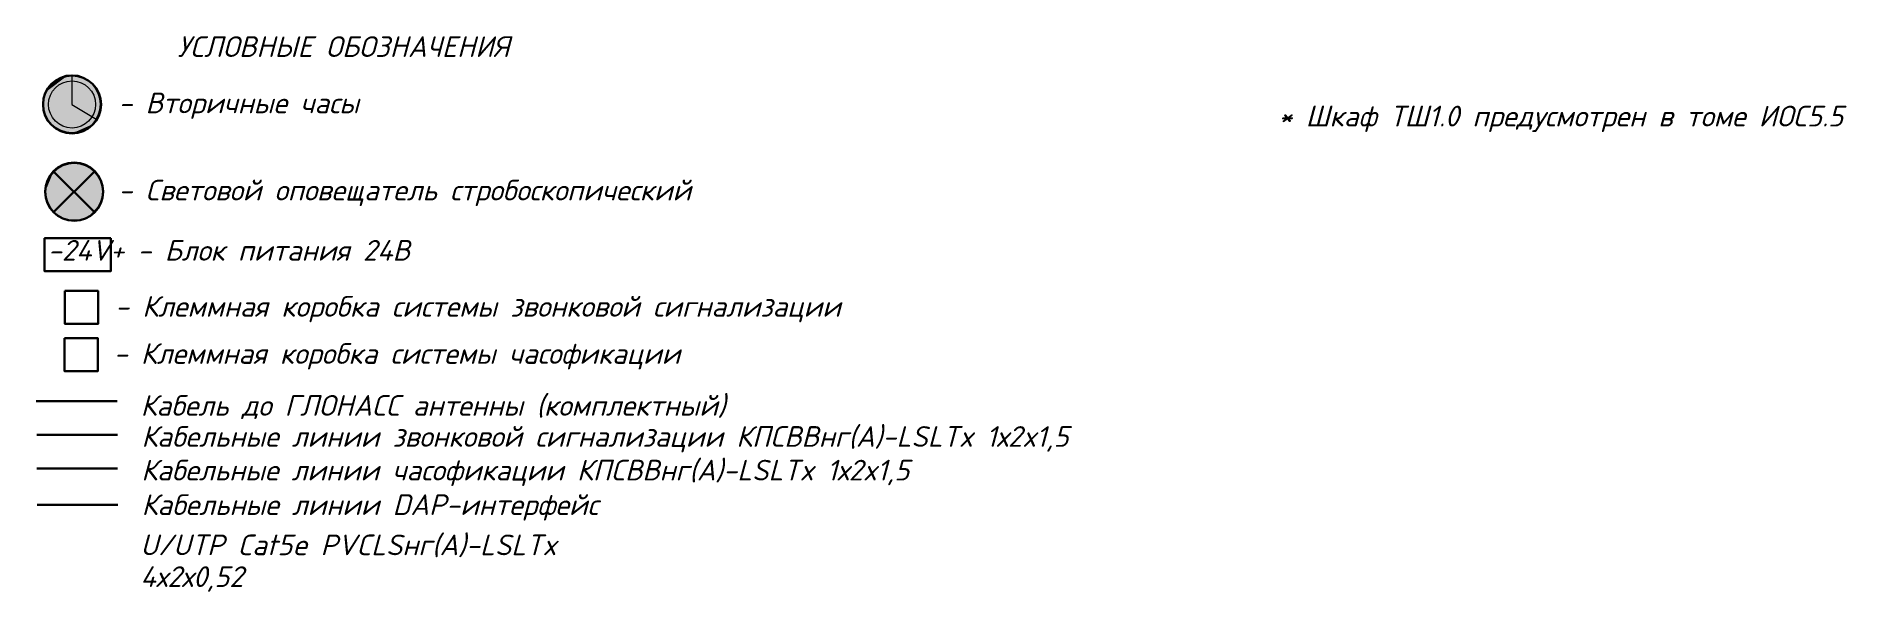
# Model space of a CAD drawing. Extents: x 69291107 to 70108111, y -33487476 to -33099794.
# Drawn here: x 69339484 to 69361331, y -33487476 to -33480771 of the extents above; entities that cross this region are included whole.
import ezdxf

# ---------------------------------------------------------------- set-up
doc = ezdxf.new("R2010")
doc.units = 0
doc.header["$LTSCALE"] = 100
for name, color, linetype in [('PDF _Оборудование', 1, 'Continuous'), ('PDF _СКС', 1, 'Continuous'), ('PDF _СС_ЗВ_Кабель', 1, 'Continuous'), ('PDF _СС_ЗВ_Оборудование', 1, 'Continuous'), ('PDF _СС_ЭЧС_Оборудование', 1, 'Continuous'), ('PDF _Текст', 7, 'Continuous')]:
    doc.layers.add(name, color=color, linetype=linetype)
doc.layers.add('PDF _СС_ЭЧС_Кабель', color=180, linetype='Continuous', true_color=0x3f00ff)
doc.styles.add('PDF ISOCPEUR', font='isocpeur.ttf')
doc.styles.add('PDF ISOCPEUR Italic', font='isocpeui.ttf')

msp = doc.modelspace()

# ---------------------------------------------------------------- texts
at = {"layer": 'PDF _Текст', "attachment_point": 7}
for s, insert, char_height, style in [('УСЛОВНЫЕ ОБОЗНАЧЕНИЯ', (69341189, -33481022), 249.57, 'PDF ISOCPEUR Italic'), ('- Вторичные часы', (69340474, -33481769), 249.57, 'PDF ISOCPEUR Italic'), ('{\\fISOCPEUR|b0|i1|c204|p34;* Шкаф ТШ1.0 предусмотрен в томе ИОС5.5}', (69354472, -33481928), 250, 'PDF ISOCPEUR'), ('- Световой оповещатель стробоскопический', (69340474, -33482821), 249.57, 'PDF ISOCPEUR Italic'), ('-24V+ - Блок питания 24В', (69339623, -33483480), 249.57, 'PDF ISOCPEUR Italic'), ('- Клеммная коробка системы звонковой сигнализации', (69340434, -33484224), 249.57, 'PDF ISOCPEUR Italic'), ('- Клеммная коробка системы часофикации', (69340417, -33484793), 249.57, 'PDF ISOCPEUR Italic'), ('Кабель до ГЛОНАСС антенны (комплектный)', (69340744, -33485391), 249.57, 'PDF ISOCPEUR Italic'), ('Кабельные линии звонковой сигнализации КПСВВнг(А)-LSLTx 1х2x1,5', (69340753, -33485794), 249.57, 'PDF ISOCPEUR Italic'), ('Кабельные линии часофикации КПСВВнг(А)-LSLTx 1х2x1,5', (69340751, -33486200), 249.57, 'PDF ISOCPEUR Italic'), ('Кабельные линии DAP-интерфейс', (69340755, -33486617), 249.57, 'PDF ISOCPEUR Italic'), ('U/UTP Cat5e PVCLSнг(А)-LSLTx', (69340740, -33487059), 249.57, 'PDF ISOCPEUR Italic'), ('4х2х0,52', (69340740, -33487476), 249.6, 'PDF ISOCPEUR Italic')]:
    msp.add_mtext(s, dxfattribs=dict(at, insert=insert, char_height=char_height, style=style))

# ---------------------------------------------------------------- linework, layer by layer
at = {"layer": 'PDF _Оборудование', "lineweight": 30}
msp.add_lwpolyline([(69340383, -33483210), (69339584, -33483210), (69339584, -33483607), (69340383, -33483607)], close=True, dxfattribs=at)
at = {"layer": 'PDF _СКС', "lineweight": 30}
for points in [[(69339694, -33482402), (69340187, -33482895)], [(69339694, -33482895), (69340187, -33482402)]]:
    msp.add_lwpolyline(points, dxfattribs=at)
msp.add_circle((69339942, -33482647), 350, dxfattribs=at)
at = {"layer": 'PDF _СС_ЗВ_Кабель', "lineweight": 30}
msp.add_lwpolyline([(69339830, -33483845), (69340230, -33483845), (69340230, -33484243), (69339830, -33484243)], close=True, dxfattribs=at)
msp.add_lwpolyline([(69339490, -33485582), (69340466, -33485582)], dxfattribs=at)
at = {"layer": 'PDF _СС_ЗВ_Кабель', "color": 6, "lineweight": 30}
msp.add_lwpolyline([(69339495, -33486428), (69340470, -33486428)], dxfattribs=at)
at = {"layer": 'PDF _СС_ЗВ_Оборудование', "color": 7, "lineweight": 0, "true_color": 0xffffff}
msp.add_lwpolyline([(69339592, -33482649), (69339618, -33482517)], dxfattribs=at)
at = {"layer": 'PDF _СС_ЗВ_Оборудование', "lineweight": 30}
msp.add_circle((69339942, -33482650), 349, dxfattribs=at)
at = {"layer": 'PDF _СС_ЗВ_Оборудование', "color": 7, "true_color": 0xffffff, "transparency": 33554559}
for points in [[(69339665, -33482861), (69339841, -33482315), (69339611, -33482763)], [(69339841, -33482315), (69339611, -33482763), (69339694, -33482402)], [(69339764, -33482950), (69339998, -33482304), (69339665, -33482861)], [(69339998, -33482304), (69339665, -33482861), (69339841, -33482315)], [(69340139, -33482359), (69339764, -33482950), (69339998, -33482304)], [(69339611, -33482763), (69339694, -33482402), (69339592, -33482649)], [(69339694, -33482402), (69339592, -33482649), (69339618, -33482517)], [(69339858, -33482989), (69340139, -33482359), (69339764, -33482950)], [(69340245, -33482476), (69339858, -33482989), (69340139, -33482359)], [(69339983, -33482995), (69340245, -33482476), (69339858, -33482989)], [(69340290, -33482649), (69339983, -33482995), (69340245, -33482476)], [(69340107, -33482957), (69340290, -33482649), (69339983, -33482995)], [(69340262, -33482787), (69340107, -33482957), (69340290, -33482649)], [(69340187, -33482895), (69340262, -33482787), (69340107, -33482957)]]:
    msp.add_solid(points, dxfattribs=at)
at = {"layer": 'PDF _СС_ЭЧС_Кабель', "color": 3, "lineweight": 30}
msp.add_lwpolyline([(69339484, -33485176), (69340460, -33485176)], dxfattribs=at)
at = {"layer": 'PDF _СС_ЭЧС_Кабель', "lineweight": 30}
msp.add_lwpolyline([(69339490, -33485986), (69340466, -33485986)], dxfattribs=at)
at = {"layer": 'PDF _СС_ЭЧС_Оборудование', "color": 180, "lineweight": 0, "true_color": 0x3f00ff}
msp.add_lwpolyline([(69339915, -33481246), (69339915, -33481596), (69340215, -33481775)], dxfattribs=at)
at = {"layer": 'PDF _СС_ЭЧС_Оборудование', "color": 7, "lineweight": 0, "true_color": 0xffffff}
msp.add_lwpolyline([(69339599, -33481445), (69339705, -33481316)], dxfattribs=at)
at = {"layer": 'PDF _СС_ЭЧС_Оборудование', "color": 180, "lineweight": 30, "true_color": 0x3f00ff}
msp.add_lwpolyline([(69339826, -33484415), (69340226, -33484415), (69340226, -33484815), (69339826, -33484815)], close=True, dxfattribs=at)
for centre, radius in [((69339915, -33481593), 349), ((69339916, -33481595), 350)]:
    msp.add_circle(centre, radius, dxfattribs=at)
at = {"layer": 'PDF _СС_ЭЧС_Оборудование', "color": 180, "lineweight": 0, "true_color": 0x3f00ff}
msp.add_circle((69339916, -33481595), 284, dxfattribs=at)
at = {"layer": 'PDF _СС_ЭЧС_Оборудование', "color": 7, "true_color": 0xffffff, "transparency": 33554559}
for points in [[(69340043, -33481271), (69339575, -33481516), (69339854, -33481252)], [(69339575, -33481516), (69339854, -33481252), (69339599, -33481445)], [(69339854, -33481252), (69339599, -33481445), (69339705, -33481316)], [(69340156, -33481341), (69339567, -33481615), (69340043, -33481271)], [(69339567, -33481615), (69340043, -33481271), (69339575, -33481516)], [(69339624, -33481788), (69340156, -33481341), (69339567, -33481615)], [(69340249, -33481494), (69339624, -33481788), (69340156, -33481341)], [(69339745, -33481900), (69340249, -33481494), (69339624, -33481788)], [(69340251, -33481688), (69339745, -33481900), (69340249, -33481494)], [(69339915, -33481945), (69340251, -33481688), (69339745, -33481900)], [(69340173, -33481830), (69339915, -33481945), (69340251, -33481688)], [(69340049, -33481917), (69340173, -33481830), (69339915, -33481945)]]:
    msp.add_solid(points, dxfattribs=at)

msp.set_redraw_order([(e.dxf.handle, doc.entitydb.next_handle()) for e in msp.query("TEXT MTEXT ATTDEF DIMENSION ARC_DIMENSION")])  # texts and dimensions are drawn at this point

doc.saveas('drawing.dxf')
